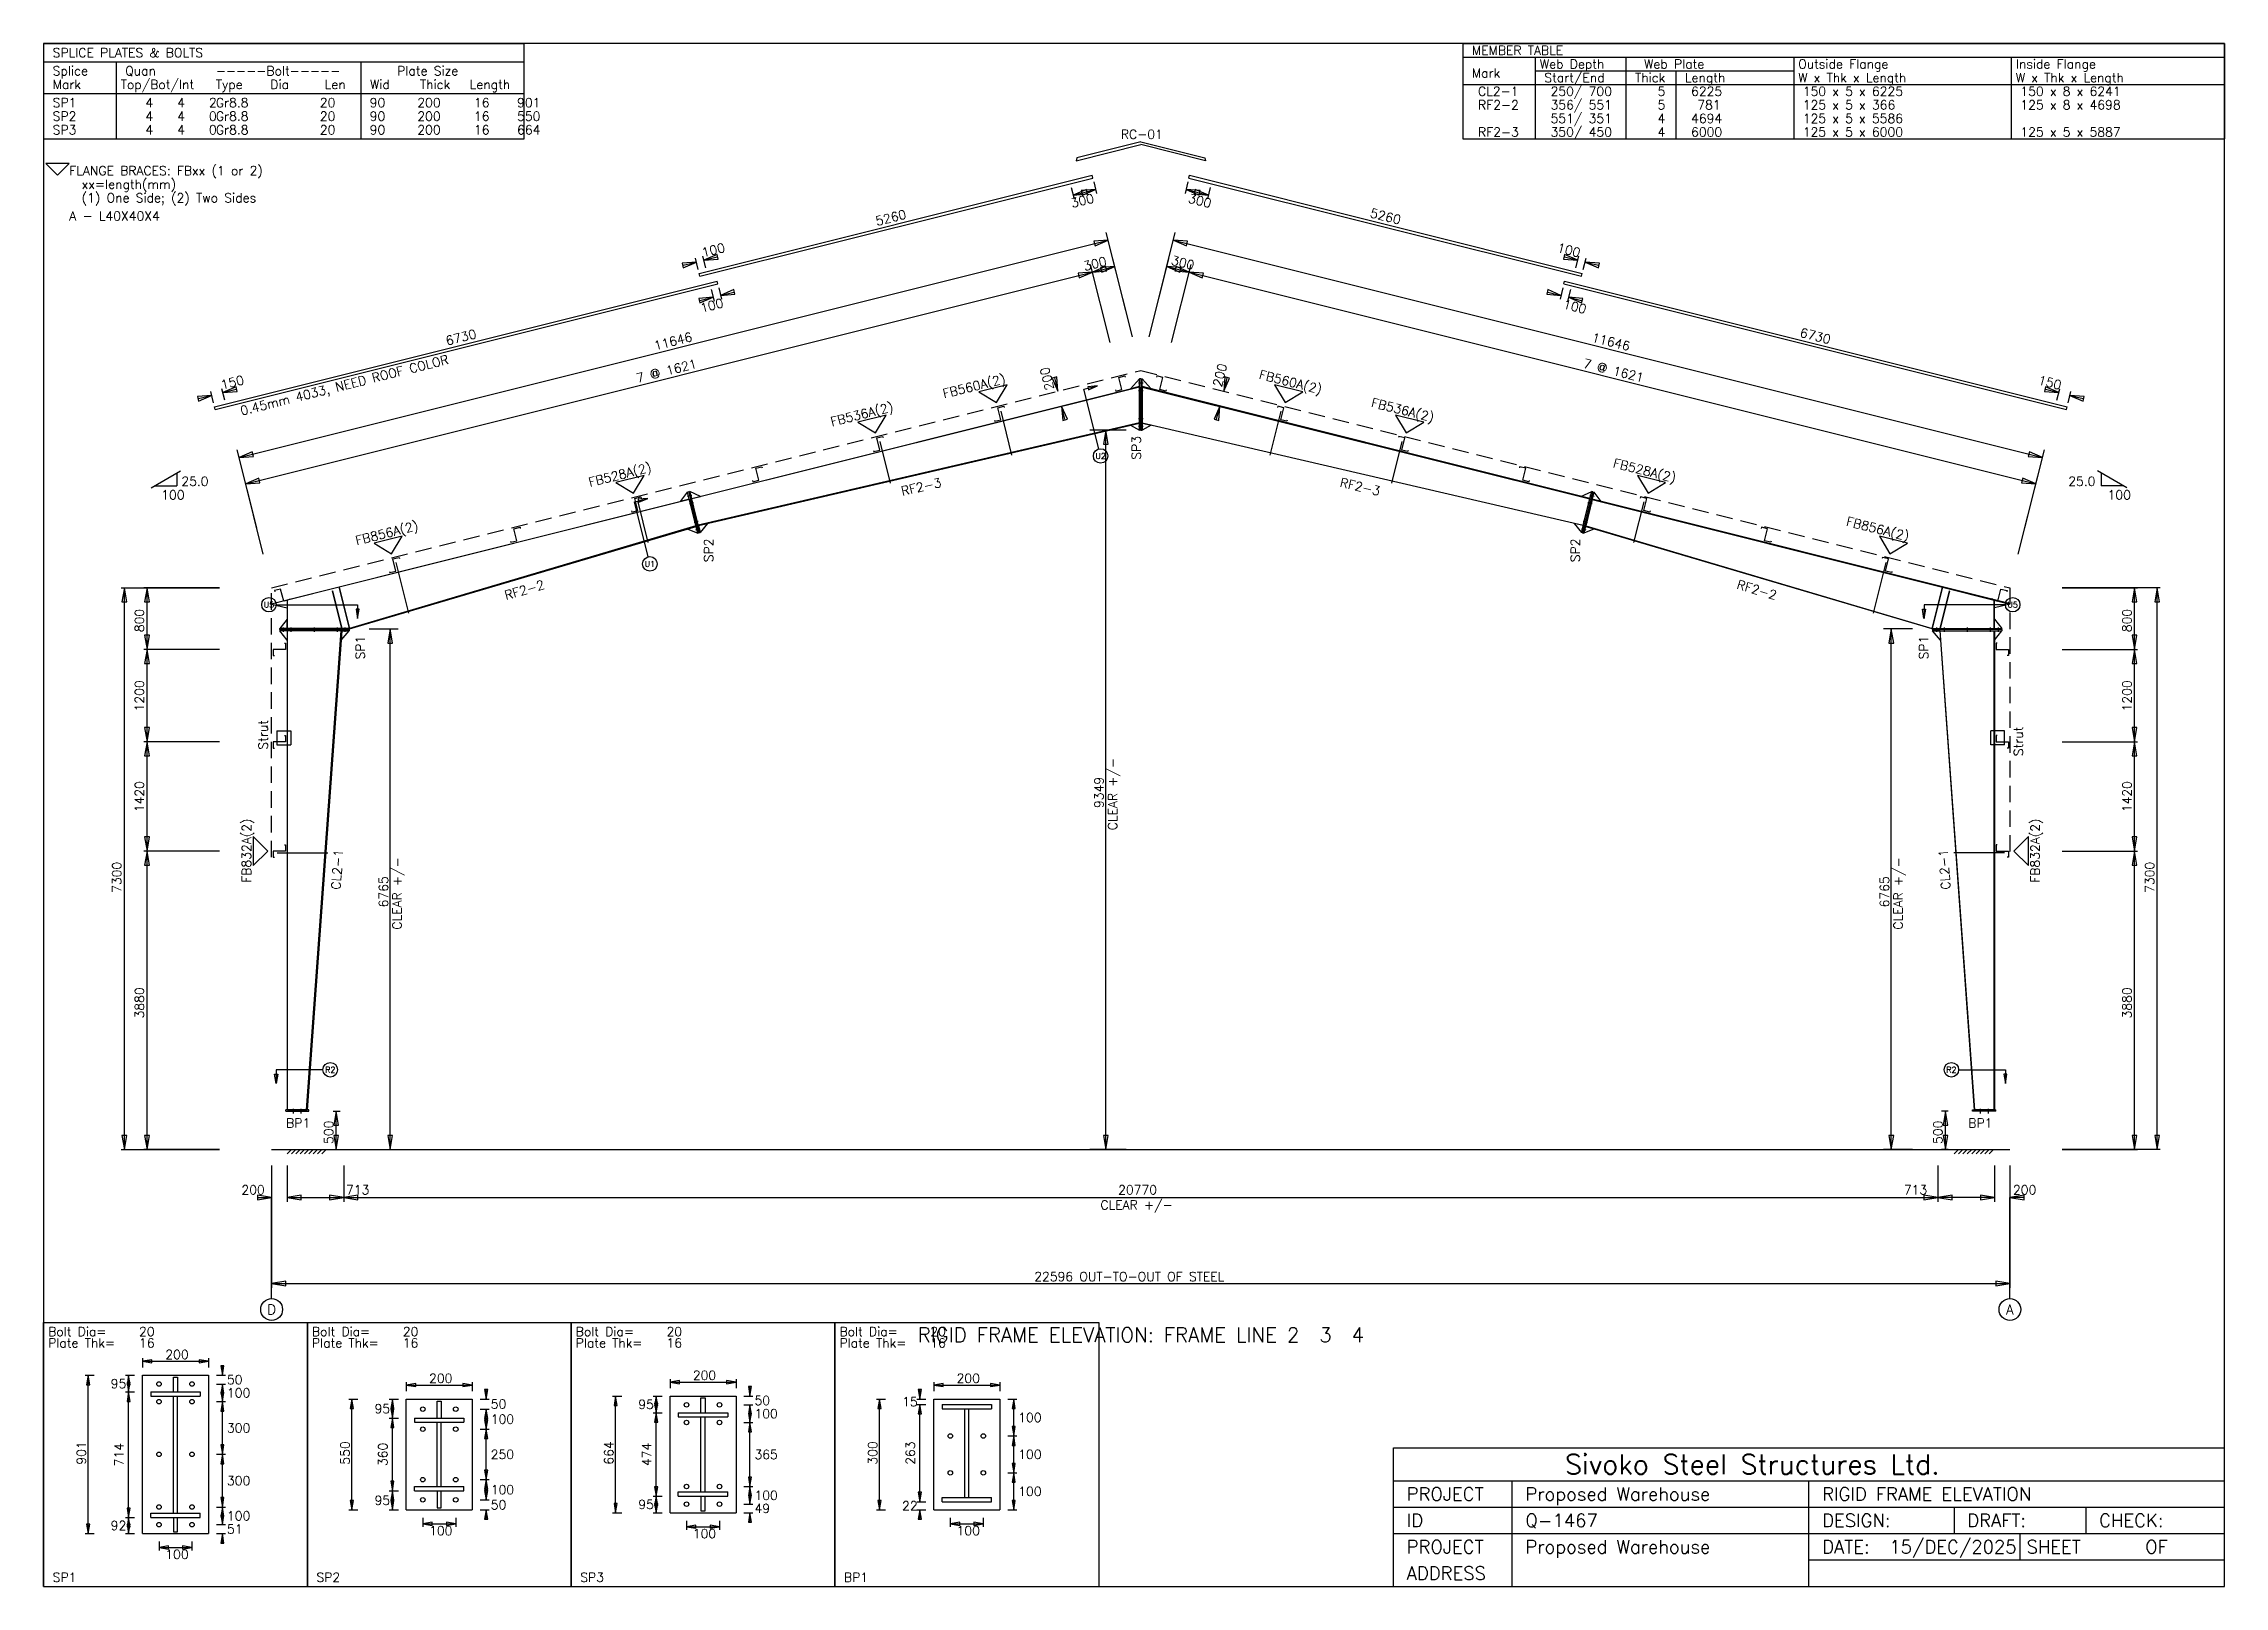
# Model space of a CAD drawing. Extents: x 0 to 28348, y 0 to 20046.
import ezdxf
from ezdxf.enums import TextEntityAlignment as Align

# ---------------------------------------------------------------- set-up
doc = ezdxf.new("R2010")
doc.units = 0
doc.linetypes.add('CONTIN', pattern=[0])
doc.linetypes.add('DASHED', pattern=[321.39, 214.29, -107.1])
doc.layers.get('0').update_dxf_attribs({"linetype": 'CONTIN'})
for name, color, linetype in [('1', 7, 'CONTIN'), ('10', 7, 'CONTIN'), ('11', 6, 'CONTIN'), ('12', 7, 'CONTIN'), ('13', 5, 'CONTIN'), ('14', 1, 'CONTIN'), ('15', 1, 'CONTIN'), ('2', 6, 'CONTIN'), ('22', 7, 'CONTIN'), ('26', 7, 'CONTIN'), ('3', 5, 'CONTIN'), ('5', 5, 'DASHED'), ('7', 7, 'CONTIN')]:
    doc.layers.add(name, color=color, linetype=linetype)
doc.styles.add('SIMPLEX', font='SIMPLEX')

msp = doc.modelspace()

# ---------------------------------------------------------------- texts
at = {"layer": '14', "style": 'SIMPLEX'}
for s, height, p in [('Sivoko Steel Structures Ltd.', 257.153534, (19775.8477, 1457.20325)), ('PROJECT', 171.435684, (17718.6172, 1114.33191)), ('Proposed Warehouse', 171.435684, (19261.541, 1114.33191)), ('RIGID FRAME ELEVATION', 171.435684, (23118.8418, 1114.33191)), ('ID', 171.435684, (17718.6172, 771.460571)), ('Q-1467', 171.435684, (19261.541, 771.460571)), ('DESIGN:', 171.435684, (23118.8418, 771.460571)), ('DRAFT:', 171.435684, (25004.6348, 771.460571)), ('CHECK:', 171.435684, (26718.9922, 771.460571)), ('PROJECT', 171.435684, (17718.6172, 428.589203)), ('Proposed Warehouse', 171.435684, (19261.541, 428.589203)), ('DATE:', 171.435684, (23118.8418, 428.589203)), ('15/DEC/2025', 171.435684, (23993.1641, 428.589203)), ('SHEET', 171.435684, (25776.0938, 428.589203)), ('OF', 171.435684, (27319.0137, 428.589203)), ('ADDRESS', 171.435684, (17718.6172, 85.717842))]:
    msp.add_text(s, height=height, dxfattribs=at).set_placement(p)

# ---------------------------------------------------------------- blocks, each defined once
blk = doc.blocks.new('ARROWF')
for p, q in [((0, 0), (-183.86476, 30.644125)), ((-183.86476, 30.644125), (-183.86476, -30.644123)), ((-183.86476, -30.644123), (0, 0))]:
    blk.add_line(p, q)
blk = doc.blocks.new('EPBLK1')
for p, q in [((0, 0), (0, 1714.35681)), ((0, 1714.35681), (1714.35681, 1714.35681)), ((1714.35681, 1714.35681), (1714.35681, 0)), ((642.883789, 342.871368), (642.883789, 1371.48547)), ((642.883789, 1371.48547), (1071.4729, 1371.48547)), ((843.785034, 1263.04919), (843.785034, 1359.88843)), ((843.785034, 1359.88843), (870.571777, 1359.88843)), ((870.571777, 1359.88843), (870.571777, 1263.04919)), ((1071.4729, 1371.48547), (1071.4729, 342.871368)), ((696.457459, 1263.04919), (1017.89929, 1263.04919)), ((696.457459, 1263.04919), (696.457459, 1236.26245)), ((696.457459, 1236.26245), (1017.89929, 1236.26245)), ((843.785034, 474.647125), (843.785034, 1236.26245)), ((870.571777, 474.647125), (870.571777, 1236.26245)), ((1017.89929, 1263.04919), (1017.89929, 1236.26245)), ((696.457459, 474.647125), (1017.89929, 474.647125)), ((696.457459, 447.860291), (696.457459, 474.647125)), ((696.457459, 447.860291), (1017.89929, 447.860291)), ((843.785034, 447.860352), (843.785034, 354.468323)), ((870.571777, 354.468323), (870.571777, 447.860352)), ((1017.89929, 447.860291), (1017.89929, 474.647125)), ((642.883789, 342.871368), (1071.4729, 342.871368)), ((843.785034, 354.468323), (870.571777, 354.468323)), ((0, 0), (1714.35681, 0))]:
    blk.add_line(p, q)
for centre in [(750.031067, 1314.4137), (964.325745, 1314.4137), (750.031067, 1200.27051), (964.325745, 1200.27051), (750.031067, 857.840454), (964.325745, 857.840454), (750.031067, 515.410461), (964.325745, 515.410461), (750.031067, 401.267059), (964.325745, 401.267059)]:
    blk.add_circle(centre, 14.732754)
at = {"layer": '2'}
for p, q in [((642.883789, 1481.84717), (642.883789, 1422.91614)), ((642.883789, 1462.20349), (1071.4729, 1462.20349)), ((1071.4729, 1481.84717), (1071.4729, 1422.91614)), ((1162.19092, 1371.48547), (1162.19092, 1430.35754)), ((269.654083, 1371.48547), (328.585083, 1371.48547)), ((289.29773, 342.871368), (289.29773, 1371.48547)), ((532.522156, 1371.48547), (591.453125, 1371.48547)), ((552.165833, 1263.04919), (552.165833, 1371.48547)), ((1122.90369, 1371.48547), (1181.83459, 1371.48547)), ((1122.90369, 1314.4137), (1181.83459, 1314.4137)), ((1122.90369, 1314.4137), (1181.83459, 1314.4137)), ((1162.19092, 1200.27051), (1162.19092, 1314.4137)), ((1162.19092, 1255.54163), (1162.19092, 1314.4137)), ((532.522156, 1263.04919), (591.453125, 1263.04919)), ((532.522156, 1263.04919), (591.453125, 1263.04919)), ((552.165833, 447.860413), (552.165833, 1263.04919)), ((1122.90369, 1200.27051), (1181.83459, 1200.27051)), ((1122.90369, 1200.27051), (1181.83459, 1200.27051)), ((1162.19092, 857.840454), (1162.19092, 1200.27051)), ((1122.90369, 857.840454), (1181.83459, 857.840454)), ((1122.90369, 857.840454), (1181.83459, 857.840454)), ((1162.19092, 515.410461), (1162.19092, 857.840454)), ((532.522156, 447.860413), (591.453125, 447.860413)), ((532.522156, 447.860413), (591.453125, 447.860413)), ((552.165833, 342.871368), (552.165833, 447.860413)), ((1122.90369, 515.410461), (1181.83459, 515.410461)), ((1122.90369, 515.410461), (1181.83459, 515.410461)), ((1162.19092, 401.267059), (1162.19092, 515.410461)), ((1162.19092, 401.267059), (1162.19092, 460.13916)), ((269.654083, 342.871368), (328.585083, 342.871368)), ((532.522156, 342.871368), (591.453125, 342.871368)), ((750.031067, 291.440674), (750.031067, 232.509644)), ((964.325623, 291.440674), (964.325623, 232.509644)), ((1122.90369, 401.267059), (1181.83459, 401.267059)), ((1122.90369, 401.267059), (1181.83459, 401.267059)), ((1122.90369, 342.871368), (1181.83459, 342.871368)), ((1162.19092, 283.999268), (1162.19092, 342.871368)), ((750.031067, 252.153305), (964.325623, 252.153305))]:
    blk.add_line(p, q, dxfattribs=at)
at = {"layer": '2', "xscale": 0.333, "yscale": 0.333, "zscale": 0.333}
for p, rotation in [((642.883789, 1462.20349), 180), ((1162.19092, 1371.48547), 270), ((289.29773, 1371.48547), 90), ((552.165833, 1371.48547), 89.9999847), ((552.165833, 1263.04919), 270), ((1162.19092, 1314.4137), 89.9999847), ((1162.19092, 1314.4137), 450), ((552.165833, 1263.04919), 89.9999847), ((1162.19092, 1200.27051), 89.9999847), ((1162.19092, 1200.27051), 270), ((1162.19092, 857.840454), 89.9999847), ((1162.19092, 857.840454), 270), ((1162.19092, 515.410461), 270), ((552.165833, 447.860413), 89.9999847), ((552.165833, 447.860413), 270), ((1162.19092, 515.410461), 89.9999847), ((1162.19092, 401.267059), 270), ((1162.19092, 401.267059), 270), ((289.29773, 342.871368), 270), ((552.165833, 342.871368), 270), ((1162.19092, 342.871368), 450), ((750.031067, 252.153305), 180)]:
    blk.add_blockref('ARROWF', p, dxfattribs=dict(at, rotation=rotation))
for p in [(1071.4729, 1462.20349), (964.325623, 252.153305)]:
    blk.add_blockref('ARROWF', p, dxfattribs=at)
at = {"layer": '11', "style": 'SIMPLEX'}
for s, p in [('Bolt Dia=', (29.465508, 1625.96021)), ('Plate Thk=', (29.465508, 1552.29651)), ('20', (620.045593, 1625.96021)), ('16', (620.045593, 1552.29651)), ('200', (790.880981, 1476.93616)), ('50', (1191.65649, 1313.48401)), ('100', (1191.65649, 1227.87659)), ('300', (1191.65649, 999.589966)), ('300', (1191.65649, 657.159912)), ('100', (1191.65649, 428.87323)), ('51', (1191.65649, 342.603699)), ('100', (790.880981, 178.489532)), ('SP1', (58.931015, 29.465508))]:
    blk.add_text(s, height=58.931015, dxfattribs=at).set_placement(p)
for s, p in [('95', (537.433044, 1317.26733)), ('92', (537.433044, 395.365875))]:
    blk.add_text(s, height=58.931015, dxfattribs=at).set_placement(p, align=Align.MIDDLE_RIGHT)
blk.add_text('901', height=58.931015, rotation=90, dxfattribs=at).set_placement((274.565002, 790.880981))
blk.add_text('714', height=58.931015, rotation=90, dxfattribs=at).set_placement((537.433044, 855.454834), align=Align.BOTTOM_CENTER)
blk = doc.blocks.new('EPBLK2')
for p, q in [((0, 0), (0, 1714.35681)), ((0, 1714.35681), (1714.35681, 1714.35681)), ((1714.35681, 1714.35681), (1714.35681, 0)), ((642.883789, 497.163483), (642.883789, 1217.19336)), ((642.883789, 1217.19336), (1071.4729, 1217.19336)), ((843.785034, 1092.82459), (843.785034, 1203.89233)), ((843.785034, 1203.89233), (870.571777, 1203.89233)), ((870.571777, 1203.89233), (870.571777, 1092.82459)), ((1071.4729, 1217.19336), (1071.4729, 497.163483)), ((696.457459, 1092.82459), (1017.89929, 1092.82459)), ((696.457459, 1092.82459), (696.457459, 1066.03772)), ((696.457459, 1066.03772), (1017.89929, 1066.03772)), ((843.785034, 648.319153), (843.785034, 1066.03772)), ((870.571777, 648.319153), (870.571777, 1066.03772)), ((1017.89929, 1092.82459), (1017.89929, 1066.03772)), ((696.457459, 648.319153), (1017.89929, 648.319153)), ((696.457459, 621.532288), (696.457459, 648.319153)), ((696.457459, 621.532288), (1017.89929, 621.532288)), ((843.785034, 621.532349), (843.785034, 510.464417)), ((870.571777, 510.464417), (870.571777, 621.532349)), ((1017.89929, 621.532288), (1017.89929, 648.319153)), ((642.883789, 497.163483), (1071.4729, 497.163483)), ((843.785034, 510.464417), (870.571777, 510.464417)), ((0, 0), (1714.35681, 0))]:
    blk.add_line(p, q)
for centre in [(750.031067, 1151.73608), (964.325745, 1151.73608), (750.031067, 1020.82159), (964.325745, 1020.82159), (750.031067, 693.535278), (750.031067, 562.620728), (964.325745, 693.535278), (964.325745, 562.620728)]:
    blk.add_circle(centre, 14.732754)
at = {"layer": '2'}
for p, q in [((642.883789, 1327.55505), (642.883789, 1268.62402)), ((642.883789, 1307.91138), (1071.4729, 1307.91138)), ((1071.4729, 1327.55505), (1071.4729, 1268.62402)), ((1162.19092, 1217.19336), (1162.19092, 1276.06543)), ((269.654083, 1217.19336), (328.585083, 1217.19336)), ((289.29773, 497.163483), (289.29773, 1217.19336)), ((532.522156, 1217.19336), (591.453125, 1217.19336)), ((552.165833, 1092.82459), (552.165833, 1217.19336)), ((1122.90369, 1217.19336), (1181.83459, 1217.19336)), ((1122.90369, 1151.73608), (1181.83459, 1151.73608)), ((1122.90369, 1151.73608), (1181.83459, 1151.73608)), ((1162.19092, 1020.82159), (1162.19092, 1151.73608)), ((1162.19092, 1092.86401), (1162.19092, 1151.73608)), ((532.522156, 1092.82459), (591.453125, 1092.82459)), ((532.522156, 1092.82459), (591.453125, 1092.82459)), ((552.165833, 621.532227), (552.165833, 1092.82459)), ((1122.90369, 1020.82159), (1181.83459, 1020.82159)), ((1122.90369, 1020.82159), (1181.83459, 1020.82159)), ((1162.19092, 693.535278), (1162.19092, 1020.82159)), ((532.522156, 621.532227), (591.453125, 621.532227)), ((532.522156, 621.532227), (591.453125, 621.532227)), ((552.165833, 497.163483), (552.165833, 621.532227)), ((1122.90369, 693.535278), (1181.83459, 693.535278)), ((1122.90369, 693.535278), (1181.83459, 693.535278)), ((1162.19092, 562.620728), (1162.19092, 693.535278)), ((1162.19092, 562.620728), (1162.19092, 621.492798)), ((269.654083, 497.163483), (328.585083, 497.163483)), ((532.522156, 497.163483), (591.453125, 497.163483)), ((750.031067, 445.732758), (750.031067, 386.801758)), ((964.325623, 445.732758), (964.325623, 386.801758)), ((1122.90369, 562.620728), (1181.83459, 562.620728)), ((1122.90369, 562.620728), (1181.83459, 562.620728)), ((1122.90369, 497.163483), (1181.83459, 497.163483)), ((1162.19092, 438.291412), (1162.19092, 497.163483)), ((750.031067, 406.445435), (964.325623, 406.445435))]:
    blk.add_line(p, q, dxfattribs=at)
at = {"layer": '2', "xscale": 0.333, "yscale": 0.333, "zscale": 0.333}
for p, rotation in [((642.883789, 1307.91138), 180), ((1162.19092, 1217.19336), 270), ((289.29773, 1217.19336), 90), ((552.165833, 1217.19336), 89.9999847), ((552.165833, 1092.82459), 270), ((1162.19092, 1151.73608), 89.9999847), ((1162.19092, 1151.73608), 450), ((552.165833, 1092.82459), 89.9999847), ((1162.19092, 1020.82159), 89.9999847), ((1162.19092, 1020.82159), 270), ((1162.19092, 693.535278), 270), ((552.165833, 621.532227), 89.9999847), ((552.165833, 621.532227), 270), ((1162.19092, 693.535278), 89.9999847), ((1162.19092, 562.620728), 270), ((1162.19092, 562.620728), 270), ((289.29773, 497.163483), 270), ((552.165833, 497.163483), 270), ((1162.19092, 497.163483), 450), ((750.031067, 406.445435), 180)]:
    blk.add_blockref('ARROWF', p, dxfattribs=dict(at, rotation=rotation))
for p in [(1071.4729, 1307.91138), (964.325623, 406.445435)]:
    blk.add_blockref('ARROWF', p, dxfattribs=at)
at = {"layer": '11', "style": 'SIMPLEX'}
for s, p in [('Bolt Dia=', (29.465508, 1625.96021)), ('Plate Thk=', (29.465508, 1552.29651)), ('20', (620.045593, 1625.96021)), ('16', (620.045593, 1552.29651)), ('200', (790.880981, 1322.64404)), ('50', (1191.65649, 1154.99915)), ('100', (1191.65649, 1056.81323)), ('250', (1191.65649, 827.712952)), ('100', (1191.65649, 598.612549)), ('50', (1191.65649, 500.426605)), ('100', (790.880981, 332.781677)), ('SP2', (58.931015, 29.465508))]:
    blk.add_text(s, height=58.931015, dxfattribs=at).set_placement(p)
for p in [(537.433044, 1155.00891), (537.433044, 559.3479)]:
    blk.add_text('95', height=58.931015, dxfattribs=at).set_placement(p, align=Align.MIDDLE_RIGHT)
blk.add_text('550', height=58.931015, rotation=90, dxfattribs=at).set_placement((274.565002, 790.880981))
blk.add_text('360', height=58.931015, rotation=90, dxfattribs=at).set_placement((537.433044, 857.178406), align=Align.BOTTOM_CENTER)
blk = doc.blocks.new('EPBLK3')
for p, q in [((0, 0), (0, 1714.35681)), ((0, 1714.35681), (1714.35681, 1714.35681)), ((1714.35681, 1714.35681), (1714.35681, 0)), ((642.883789, 478.136902), (642.883789, 1236.21985)), ((642.883789, 1236.21985), (1071.4729, 1236.21985)), ((843.785034, 1127.95496), (843.785034, 1224.62292)), ((843.785034, 1224.62292), (870.571777, 1224.62292)), ((870.571777, 1224.62292), (870.571777, 1127.95496)), ((1071.4729, 1236.21985), (1071.4729, 478.136902)), ((696.457459, 1127.95496), (1017.89929, 1127.95496)), ((696.457459, 1127.95496), (696.457459, 1101.16809)), ((696.457459, 1101.16809), (1017.89929, 1101.16809)), ((843.785034, 613.211548), (843.785034, 1101.16809)), ((870.571777, 613.211548), (870.571777, 1101.16809)), ((1017.89929, 1127.95496), (1017.89929, 1101.16809)), ((696.457459, 613.211548), (1017.89929, 613.211548)), ((696.457459, 586.424683), (696.457459, 613.211548)), ((696.457459, 586.424683), (1017.89929, 586.424683)), ((843.785034, 586.424744), (843.785034, 489.733856)), ((870.571777, 489.733856), (870.571777, 586.424744)), ((1017.89929, 586.424683), (1017.89929, 613.211548)), ((642.883789, 478.136902), (1071.4729, 478.136902)), ((843.785034, 489.733856), (870.571777, 489.733856)), ((0, 0), (1714.35681, 0))]:
    blk.add_line(p, q)
for centre in [(750.031067, 1179.14819), (964.325745, 1179.14819), (750.031067, 1065.00488), (964.325745, 1065.00488), (750.031067, 648.381653), (964.325745, 648.381653), (750.031067, 534.238342), (964.325745, 534.238342)]:
    blk.add_circle(centre, 14.732754)
at = {"layer": '2'}
for p, q in [((642.883789, 1346.58154), (642.883789, 1287.65051)), ((642.883789, 1326.93787), (1071.4729, 1326.93787)), ((1071.4729, 1346.58154), (1071.4729, 1287.65051)), ((1162.19092, 1236.21985), (1162.19092, 1295.09192)), ((269.654083, 1236.21985), (328.585083, 1236.21985)), ((289.29773, 478.136902), (289.29773, 1236.21985)), ((532.522156, 1236.21985), (591.453125, 1236.21985)), ((552.165833, 1127.95496), (552.165833, 1236.21985)), ((1122.90369, 1236.21985), (1181.83459, 1236.21985)), ((1122.90369, 1179.14819), (1181.83459, 1179.14819)), ((1122.90369, 1179.14819), (1181.83459, 1179.14819)), ((1162.19092, 1065.00488), (1162.19092, 1179.14819)), ((1162.19092, 1120.27612), (1162.19092, 1179.14819)), ((532.522156, 1127.95496), (591.453125, 1127.95496)), ((532.522156, 1127.95496), (591.453125, 1127.95496)), ((552.165833, 586.424683), (552.165833, 1127.95496)), ((1122.90369, 1065.00488), (1181.83459, 1065.00488)), ((1122.90369, 1065.00488), (1181.83459, 1065.00488)), ((1162.19092, 648.381653), (1162.19092, 1065.00488)), ((532.522156, 586.424683), (591.453125, 586.424683)), ((532.522156, 586.424683), (591.453125, 586.424683)), ((552.165833, 478.136902), (552.165833, 586.424683)), ((1122.90369, 648.381653), (1181.83459, 648.381653)), ((1122.90369, 648.381653), (1181.83459, 648.381653)), ((1162.19092, 534.238342), (1162.19092, 648.381653)), ((1162.19092, 534.238342), (1162.19092, 593.110474)), ((269.654083, 478.136902), (328.585083, 478.136902)), ((532.522156, 478.136902), (591.453125, 478.136902)), ((750.031067, 426.706207), (750.031067, 367.775208)), ((964.325623, 426.706207), (964.325623, 367.775208)), ((1122.90369, 534.238342), (1181.83459, 534.238342)), ((1122.90369, 534.238342), (1181.83459, 534.238342)), ((1122.90369, 478.136902), (1181.83459, 478.136902)), ((1162.19092, 419.264801), (1162.19092, 478.136902)), ((750.031067, 387.418884), (964.325623, 387.418884))]:
    blk.add_line(p, q, dxfattribs=at)
at = {"layer": '2', "xscale": 0.333, "yscale": 0.333, "zscale": 0.333}
for p, rotation in [((642.883789, 1326.93787), 180), ((1162.19092, 1236.21985), 270), ((289.29773, 1236.21985), 90), ((552.165833, 1236.21985), 89.9999847), ((552.165833, 1127.95496), 270), ((1162.19092, 1179.14819), 89.9999847), ((1162.19092, 1179.14819), 450), ((552.165833, 1127.95496), 89.9999847), ((1162.19092, 1065.00488), 89.9999847), ((1162.19092, 1065.00488), 270), ((1162.19092, 648.381653), 270), ((552.165833, 586.424683), 89.9999847), ((552.165833, 586.424683), 270), ((1162.19092, 648.381653), 89.9999847), ((1162.19092, 534.238342), 270), ((1162.19092, 534.238342), 270), ((289.29773, 478.136902), 270), ((552.165833, 478.136902), 270), ((1162.19092, 478.136902), 450), ((750.031067, 387.418884), 180)]:
    blk.add_blockref('ARROWF', p, dxfattribs=dict(at, rotation=rotation))
for p in [(1071.4729, 1326.93787), (964.325623, 387.418884)]:
    blk.add_blockref('ARROWF', p, dxfattribs=at)
at = {"layer": '11', "style": 'SIMPLEX'}
for s, p in [('Bolt Dia=', (29.465508, 1625.96021)), ('Plate Thk=', (29.465508, 1552.29651)), ('20', (620.045593, 1625.96021)), ('16', (620.045593, 1552.29651)), ('200', (790.880981, 1341.67065)), ('50', (1191.65649, 1178.21851)), ('100', (1191.65649, 1092.61096)), ('365', (1191.65649, 827.227722)), ('100', (1191.65649, 561.844543)), ('49', (1191.65649, 476.722107)), ('100', (790.880981, 313.755127)), ('SP3', (58.931015, 29.465508))]:
    blk.add_text(s, height=58.931015, dxfattribs=at).set_placement(p)
for p in [(537.433044, 1182.0874), (537.433044, 532.280762)]:
    blk.add_text('95', height=58.931015, dxfattribs=at).set_placement(p, align=Align.MIDDLE_RIGHT)
blk.add_text('664', height=58.931015, rotation=90, dxfattribs=at).set_placement((274.565002, 790.880981))
blk.add_text('474', height=58.931015, rotation=90, dxfattribs=at).set_placement((537.433044, 857.189819), align=Align.BOTTOM_CENTER)
blk = doc.blocks.new('EPBLK4')
for p, q in [((0, 0), (0, 1714.35681)), ((0, 1714.35681), (1714.35681, 1714.35681)), ((1714.35681, 1714.35681), (1714.35681, 0)), ((642.883789, 497.163452), (642.883789, 1217.19336)), ((642.883789, 1217.19336), (1071.4729, 1217.19336)), ((696.457459, 1181.19189), (1017.89929, 1181.19189)), ((696.457459, 1181.19189), (696.457459, 1154.40503)), ((696.457459, 1154.40503), (1017.89929, 1154.40503)), ((843.785034, 576.704468), (843.785034, 1154.40503)), ((870.571777, 576.704468), (870.571777, 1154.40503)), ((1017.89929, 1181.19189), (1017.89929, 1154.40503)), ((1071.4729, 1217.19336), (1071.4729, 497.163452)), ((696.457459, 576.704468), (1017.89929, 576.704468)), ((696.457459, 549.917603), (696.457459, 576.704468)), ((1017.89929, 549.917603), (1017.89929, 576.704468)), ((642.883789, 497.163452), (1071.4729, 497.163452)), ((696.457459, 549.917603), (1017.89929, 549.917603)), ((0, 0), (1714.35681, 0))]:
    blk.add_line(p, q)
for centre in [(750.031067, 977.18335), (964.325745, 977.18335), (750.031067, 737.173401), (964.325745, 737.173401)]:
    blk.add_circle(centre, 14.732754)
at = {"layer": '2'}
for p, q in [((552.165833, 1217.19336), (552.165833, 1276.06543)), ((642.883789, 1327.55505), (642.883789, 1268.62402)), ((642.883789, 1307.91138), (1071.4729, 1307.91138)), ((1071.4729, 1327.55505), (1071.4729, 1268.62402)), ((269.654083, 1217.19336), (328.585083, 1217.19336)), ((289.29773, 497.163452), (289.29773, 1217.19336)), ((532.522156, 1217.19336), (591.453125, 1217.19336)), ((532.522156, 1181.19189), (591.453125, 1181.19189)), ((532.522156, 1181.19189), (591.453125, 1181.19189)), ((552.165833, 549.917603), (552.165833, 1181.19189)), ((552.165833, 1122.3197), (552.165833, 1181.19189)), ((1122.90369, 1217.19336), (1181.83459, 1217.19336)), ((1162.19092, 977.18335), (1162.19092, 1217.19336)), ((1122.90369, 977.18335), (1181.83459, 977.18335)), ((1122.90369, 977.18335), (1181.83459, 977.18335)), ((1162.19092, 737.173401), (1162.19092, 977.18335)), ((1122.90369, 737.173401), (1181.83459, 737.173401)), ((1122.90369, 737.173401), (1181.83459, 737.173401)), ((1162.19092, 497.163452), (1162.19092, 737.173401)), ((552.165833, 549.917603), (552.165833, 608.789734)), ((269.654083, 497.163452), (328.585083, 497.163452)), ((532.522156, 549.917603), (591.453125, 549.917603)), ((532.522156, 549.917603), (591.453125, 549.917603)), ((532.522156, 497.163452), (591.453125, 497.163452)), ((552.165833, 438.291351), (552.165833, 497.163452)), ((750.031067, 445.732758), (750.031067, 386.801758)), ((964.325623, 445.732758), (964.325623, 386.801758)), ((1122.90369, 497.163452), (1181.83459, 497.163452)), ((750.031067, 406.445435), (964.325623, 406.445435))]:
    blk.add_line(p, q, dxfattribs=at)
at = {"layer": '2', "xscale": 0.333, "yscale": 0.333, "zscale": 0.333}
for p, rotation in [((552.165833, 1217.19336), 270), ((642.883789, 1307.91138), 180), ((289.29773, 1217.19336), 90), ((552.165833, 1181.19189), 89.9999847), ((552.165833, 1181.19189), 450), ((1162.19092, 1217.19336), 89.9999847), ((1162.19092, 977.18335), 270), ((1162.19092, 977.18335), 89.9999847), ((1162.19092, 737.173401), 89.9999847), ((1162.19092, 737.173401), 270), ((552.165833, 549.917603), 270), ((552.165833, 549.917603), 270), ((289.29773, 497.163452), 270), ((552.165833, 497.163452), 450), ((1162.19092, 497.163452), 270), ((750.031067, 406.445435), 180)]:
    blk.add_blockref('ARROWF', p, dxfattribs=dict(at, rotation=rotation))
for p in [(1071.4729, 1307.91138), (964.325623, 406.445435)]:
    blk.add_blockref('ARROWF', p, dxfattribs=at)
at = {"layer": '11', "style": 'SIMPLEX'}
for s, p in [('Bolt Dia=', (29.465508, 1625.96021)), ('Plate Thk=', (29.465508, 1552.29651)), ('20', (620.045593, 1625.96021)), ('16', (620.045593, 1552.29651)), ('200', (790.880981, 1322.64404)), ('100', (1191.65649, 1067.72278)), ('100', (1191.65649, 827.71283)), ('100', (1191.65649, 587.702942)), ('100', (790.880981, 332.781677)), ('BP1', (58.931015, 29.465508))]:
    blk.add_text(s, height=58.931015, dxfattribs=at).set_placement(p)
for s, p in [('15', (537.433044, 1199.19263)), ('22', (537.433044, 523.540527))]:
    blk.add_text(s, height=58.931015, dxfattribs=at).set_placement(p, align=Align.MIDDLE_RIGHT)
blk.add_text('300', height=58.931015, rotation=90, dxfattribs=at).set_placement((274.565002, 790.880981))
blk.add_text('263', height=58.931015, rotation=90, dxfattribs=at).set_placement((537.433044, 865.554688), align=Align.BOTTOM_CENTER)
blk = doc.blocks.new('ZCOL')
for p, q in [((10.2, 0), (0, 0)), ((0, 0), (0, -25.4)), ((10.2, -2.5), (10.2, 0)), ((-10.2, -25.4), (-10.2, -22.9)), ((0, -25.4), (-10.2, -25.4))]:
    blk.add_line(p, q)
blk = doc.blocks.new('MARKER')
for p, q in [((188.579239, 188.579239), (-188.57924, 188.579239)), ((-188.57924, 188.579239), (0, 0)), ((0, 0), (188.579239, 188.579239))]:
    blk.add_line(p, q)
blk = doc.blocks.new('CUTFRM')
for p, q in [((0, 0), (0, -25.4)), ((0, -25.4), (-179.15028, -25.4))]:
    blk.add_line(p, q)
blk = doc.blocks.new('ARROWPF')
for p, q in [((0, 0), (-123, 20)), ((-123, 20), (-123, -20)), ((-123, -20), (0, 0))]:
    blk.add_line(p, q)
blk = doc.blocks.new('FRAME2')
at = {"layer": '1'}
for p, q in [((10457.1748, 12849.4873), (11298, 13059.6943)), ((11298, 13094.3467), (10466.415, 12886.4492)), ((11298, 13094.3467), (12129.585, 12886.4492)), ((12138.8252, 12849.4873), (11298, 13059.6943)), ((10466.415, 12886.4492), (10457.1748, 12849.4873)), ((12129.585, 12886.4492), (12138.8252, 12849.4873)), ((5558.60693, 11384.5898), (10663.8857, 12660.9111)), ((5567.84766, 11347.627), (10673.127, 12623.9482)), ((10673.127, 12623.9482), (10663.8857, 12660.9111)), ((11922.8623, 12623.9492), (11932.1035, 12660.9121)), ((11922.8623, 12623.9492), (17028.1406, 11347.6309)), ((11932.1035, 12660.9121), (17037.3809, 11384.5938)), ((5567.84766, 11347.627), (5558.60693, 11384.5898)), ((17028.1406, 11347.6309), (17037.3809, 11384.5938)), ((-742.66211, 9652.18262), (5789.59814, 11285.248)), ((-733.42145, 9615.21973), (5798.83838, 11248.2852)), ((5798.83838, 11248.2852), (5789.59814, 11285.248)), ((16797.1504, 11248.2881), (16806.3887, 11285.251)), ((16797.1504, 11248.2881), (23329.4219, 9615.21973)), ((16806.3887, 11285.251), (23338.6621, 9652.18262)), ((11162.001, 9884.34473), (11282, 10013.501)), ((11269.3008, 9963.19043), (11326.7002, 9963.19043)), ((11269.3008, 9963.19043), (11326.7002, 9963.19043)), ((11282, 10013.501), (11282, 10013.501)), ((11282, 9914.34473), (11282, 10013.501)), ((11282, 9349.04492), (11282, 10013.1904)), ((11298, 10013.1904), (11282, 10013.1904)), ((11298, 10013.1904), (11298, 9349.04492)), ((11298, 10013.1904), (11298, 9349.04492)), ((11298, 10013.1904), (11314, 10013.1904)), ((11434, 9884.34473), (11314, 10013.501)), ((11314, 10013.501), (11314, 10013.501)), ((11314, 9914.34473), (11314, 10013.501)), ((11314, 9349.04492), (11314, 10013.1904)), ((-733.42145, 9615.21973), (-742.66211, 9652.18262)), ((5459.96143, 8458.83496), (11280.7881, 9914.04004)), ((11282, 9909.19043), (5461.1748, 8453.9834)), ((11282, 9909.19043), (5461.1748, 8453.9834)), ((11282, 9914.34473), (11162.001, 9884.34473)), ((11269.3008, 9863.19043), (11326.7002, 9863.19043)), ((11269.3008, 9863.19043), (11326.7002, 9863.19043)), ((11282, 9909.19043), (11280.7881, 9914.04004)), ((11282, 9909.19043), (11282, 9445.33203)), ((11314, 9914.34473), (11434, 9884.34473)), ((11314, 9909.19043), (11315.2119, 9914.04004)), ((11314, 9909.19043), (11314, 9445.33203)), ((11314, 9909.19043), (17134.8145, 8453.9873)), ((11314, 9909.19043), (17134.8145, 8453.9873)), ((17136.0273, 8458.83789), (11315.2119, 9914.04004)), ((23329.4219, 9615.21973), (23338.6621, 9652.18262)), ((11282, 9445.33203), (5546.12744, 8114.17041)), ((11280.8701, 9445.06934), (5546.20996, 8114.18994)), ((5547.34033, 8109.31982), (11282, 9440.19922)), ((9476.81152, 9595.57422), (9619.30664, 9025.59277)), ((11282, 9440.19922), (11162.001, 9412.34961)), ((11162.001, 9412.34961), (11282, 9349.04492)), ((11269.3008, 9498.18945), (11326.7002, 9498.18945)), ((11269.3008, 9498.18945), (11326.7002, 9498.18945)), ((11269.3008, 9398.19043), (11326.7002, 9398.19043)), ((11269.3008, 9398.19043), (11326.7002, 9398.19043)), ((11280.8701, 9445.06934), (11282, 9440.19922)), ((11282, 9440.19922), (11282, 9349.04492)), ((11314, 9445.33203), (17049.8594, 8114.17432)), ((11315.1289, 9445.06934), (11314, 9440.19922)), ((17048.6484, 8109.32422), (11314, 9440.19922)), ((11314, 9440.19922), (11434, 9412.34961)), ((11314, 9440.19922), (11314, 9349.04492)), ((11434, 9412.34961), (11314, 9349.04492)), ((11315.1289, 9445.06934), (17049.7773, 8114.19385)), ((13119.1787, 9595.57813), (12976.6826, 9025.59668)), ((7904.4043, 9202.47266), (8040.24951, 8659.08984)), ((11298, 9349.04492), (11282, 9349.04492)), ((11282, 9349.04492), (11282, 9349.04492)), ((11298, 9349.04492), (11314, 9349.04492)), ((11314, 9349.04492), (11314, 9349.04492)), ((14691.5859, 9202.47559), (14555.7393, 8659.09277)), ((5312.5, 8421.96973), (5405.87598, 8543.2373)), ((5405.68213, 8491.64941), (5461.36914, 8505.57129)), ((5405.68213, 8491.64941), (5461.36914, 8505.57129)), ((5421.39893, 8547.11816), (5405.87598, 8543.2373)), ((5539.27051, 8009.65869), (5405.87598, 8543.2373)), ((5405.87598, 8543.2373), (5405.87598, 8543.2373)), ((5428.91699, 8451.07422), (5405.87598, 8543.2373)), ((5421.39893, 8547.11816), (5436.9209, 8550.99805)), ((5421.39893, 8547.11816), (5554.79297, 8013.54004)), ((5421.39893, 8547.11816), (5554.79297, 8013.54004)), ((5570.31592, 8017.41992), (5436.9209, 8550.99805)), ((5576.37891, 8487.93945), (5436.9209, 8550.99805)), ((5436.9209, 8550.99805), (5436.9209, 8550.99805)), ((5459.96143, 8458.83496), (5436.9209, 8550.99805)), ((17019.6113, 8487.94238), (17159.0684, 8551.00098)), ((17025.6719, 8017.42285), (17159.0684, 8551.00098)), ((17174.5898, 8547.12109), (17041.1934, 8013.54199)), ((17174.5898, 8547.12109), (17041.1934, 8013.54199)), ((17056.7148, 8009.66211), (17190.1113, 8543.24023)), ((17134.6211, 8505.57324), (17190.3066, 8491.65332)), ((17134.6211, 8505.57324), (17190.3066, 8491.65332)), ((17136.0273, 8458.83789), (17159.0684, 8551.00098)), ((17174.5898, 8547.12109), (17159.0684, 8551.00098)), ((17159.0684, 8551.00098), (17159.0684, 8551.00098)), ((17167.0703, 8451.07715), (17190.1113, 8543.24023)), ((17174.5898, 8547.12109), (17190.1113, 8543.24023)), ((17283.4883, 8421.97266), (17190.1113, 8543.24023)), ((17190.1113, 8543.24023), (17190.1113, 8543.24023)), ((10, 7096.34473), (5428.91699, 8451.07422)), ((5430.12988, 8446.22266), (11.213, 7091.49463)), ((5430.12988, 8446.22266), (876.477966, 7307.81104)), ((4759.49219, 8416.24512), (4891.58057, 7887.89307)), ((5428.91699, 8451.07422), (5312.5, 8421.96973)), ((5430.12988, 8446.22266), (5428.91699, 8451.07422)), ((5429.93604, 8394.63574), (5485.62305, 8408.55762)), ((5429.93604, 8394.63574), (5485.62305, 8408.55762)), ((5430.12988, 8446.22266), (5515.18359, 8106.00977)), ((5459.96143, 8458.83496), (5576.37891, 8487.93945)), ((5461.1748, 8453.9834), (5459.96143, 8458.83496)), ((5546.12744, 8114.17041), (5461.1748, 8453.9834)), ((17136.0273, 8458.83789), (17019.6113, 8487.94238)), ((17049.8594, 8114.17432), (17134.8145, 8453.9873)), ((17165.8574, 8446.22656), (17080.8027, 8106.0127)), ((17110.3652, 8408.56055), (17166.0527, 8394.63867)), ((17110.3652, 8408.56055), (17166.0527, 8394.63867)), ((17134.8145, 8453.9873), (17136.0273, 8458.83789)), ((17165.8574, 8446.22656), (17167.0703, 8451.07715)), ((17165.8574, 8446.22656), (21719.5195, 7307.81104)), ((17165.8574, 8446.22656), (22584.7871, 7091.49463)), ((22586, 7096.34473), (17167.0703, 8451.07715)), ((17167.0703, 8451.07715), (17283.4883, 8421.97266)), ((17836.4961, 8416.24805), (17704.4082, 7887.89551)), ((5515.18359, 8106.00977), (1010.16693, 6773.05176)), ((5514.85498, 8105.91309), (1010.16693, 6773.05176)), ((1012.43701, 6765.38135), (5517.125, 8098.24121)), ((5517.125, 8098.24121), (5401.95215, 8064.16406)), ((5401.95215, 8064.16406), (5539.27051, 8009.65869)), ((5490.56982, 8152.09961), (5546.25537, 8166.021)), ((5490.56982, 8152.09961), (5546.25537, 8166.021)), ((5514.82324, 8055.08594), (5570.50928, 8069.00586)), ((5514.82324, 8055.08594), (5570.50928, 8069.00586)), ((5514.85498, 8105.91309), (5517.125, 8098.24121)), ((5517.125, 8098.24121), (5539.27051, 8009.65869)), ((5554.79297, 8013.54004), (5539.27051, 8009.65869)), ((5539.27051, 8009.65869), (5539.27051, 8009.65869)), ((5546.12744, 8114.17041), (5546.12744, 8114.17041)), ((5546.20996, 8114.18994), (5547.34033, 8109.31982)), ((5547.34033, 8109.31982), (5664.25, 8136.45264)), ((5547.34033, 8109.31982), (5570.31592, 8017.41992)), ((5554.79297, 8013.54004), (5570.31592, 8017.41992)), ((5664.25, 8136.45264), (5570.31592, 8017.41992)), ((5570.31592, 8017.41992), (5570.31592, 8017.41992)), ((17048.6484, 8109.32422), (16931.7344, 8136.45654)), ((16931.7344, 8136.45654), (17025.6719, 8017.42285)), ((17025.4766, 8069.00977), (17081.1641, 8055.08887)), ((17025.4766, 8069.00977), (17081.1641, 8055.08887)), ((17048.6484, 8109.32422), (17025.6719, 8017.42285)), ((17041.1934, 8013.54199), (17025.6719, 8017.42285)), ((17025.6719, 8017.42285), (17025.6719, 8017.42285)), ((17041.1934, 8013.54199), (17056.7148, 8009.66211)), ((17049.7773, 8114.19385), (17048.6484, 8109.32422)), ((17049.7305, 8166.0249), (17105.418, 8152.10303)), ((17049.7305, 8166.0249), (17105.418, 8152.10303)), ((17049.8594, 8114.17432), (17049.8594, 8114.17432)), ((17078.8613, 8098.24512), (17056.7148, 8009.66357)), ((17194.0352, 8064.1665), (17056.7148, 8009.66357)), ((17056.7148, 8009.66357), (17056.7148, 8009.66357)), ((17078.8613, 8098.24512), (17194.0352, 8064.1665)), ((17081.1328, 8105.91602), (17078.8633, 8098.24365)), ((21583.5625, 6765.38135), (17078.8633, 8098.24365)), ((17080.8027, 8106.0127), (21585.8301, 6773.05176)), ((17081.1328, 8105.91602), (21585.8301, 6773.05176)), ((1614.67883, 7630.04248), (1779.36682, 6971.28809)), ((20981.3105, 7630.04395), (20816.6211, 6971.29199)), ((200, 7138.68994), (0, 7088.68945)), ((0, 7088.68945), (200, 7038.68945)), ((11.213, 7091.49463), (10, 7096.34473)), ((205.000015, 7138.68994), (200, 7138.68994)), ((200, 7138.68994), (200, 6773.05176)), ((876.477966, 7307.81104), (205.000015, 7139.94092)), ((205.000015, 6773.05176), (205.000015, 7139.94092)), ((205.000015, 6773.05176), (205.000015, 7138.68994)), ((791.809998, 7258.85205), (785.988953, 7257.39502)), ((791.809998, 7258.85205), (785.988953, 7257.39502)), ((791.809998, 7258.85205), (785.988953, 7257.39502)), ((785.988953, 7257.39502), (907.257019, 6772.3252)), ((785.988953, 7257.39502), (907.257019, 6772.3252)), ((785.988953, 7257.39502), (907.257019, 6772.3252)), ((791.809998, 7258.85205), (913.078003, 6773.7793)), ((791.809998, 7258.85205), (913.078003, 6773.7793)), ((791.809998, 7258.85205), (913.078003, 6773.7793)), ((1010.16693, 6773.05176), (876.477966, 7307.81104)), ((876.477966, 7307.81104), (1010.16693, 6773.05176)), ((21585.8301, 6773.05176), (21719.5195, 7307.81104)), ((21719.5195, 7307.81104), (21585.8301, 6773.05176)), ((21804.1914, 7258.85205), (21682.9219, 6773.7793)), ((21804.1914, 7258.85205), (21682.9219, 6773.7793)), ((21804.1914, 7258.85205), (21682.9219, 6773.7793)), ((21810.0117, 7257.39502), (21688.7422, 6772.3252)), ((21810.0117, 7257.39502), (21688.7422, 6772.3252)), ((21810.0117, 7257.39502), (21688.7422, 6772.3252)), ((21719.5195, 7307.81104), (22390.998, 7139.94092)), ((21810.0117, 7257.39502), (21804.1914, 7258.85205)), ((21810.0117, 7257.39502), (21804.1914, 7258.85205)), ((21810.0117, 7257.39502), (21804.1914, 7258.85205)), ((22390.998, 6773.05176), (22390.998, 7139.94092)), ((22390.998, 7138.68994), (22390.998, 6773.05176)), ((22390.998, 7138.68994), (22396, 7138.68994)), ((22396, 7138.69043), (22596, 7088.69043)), ((22396, 6773.05176), (22396, 7138.68994)), ((22596, 7088.69043), (22396, 7038.69043)), ((22584.7871, 7091.49463), (22586, 7096.34473)), ((200, 6893.05176), (105, 6773.05176)), ((200, 6773.05176), (200, 6893.05176)), ((22396, 6773.05176), (22396, 6893.05176)), ((22396, 6893.05176), (22490.998, 6773.05176)), ((1006.15698, 6773.05176), (105, 6773.05176)), ((105, 6757.05322), (105, 6773.05176)), ((105, 6773.05176), (105, 6773.05176)), ((200, 6773.05176), (105, 6773.05176)), ((105, 6757.05322), (1006.15698, 6757.05322)), ((105, 6757.05322), (105, 6741.05273)), ((105, 6757.05322), (1006.15698, 6757.05322)), ((1006.15698, 6741.05273), (105, 6741.05273)), ((200, 6621.05322), (105, 6741.05273)), ((105, 6741.05273), (105, 6741.05273)), ((200, 6741.05273), (105, 6741.05273)), ((155, 6728.35254), (155, 6785.75146)), ((155, 6728.35254), (155, 6785.75146)), ((205.000015, 6773.05176), (200, 6773.05176)), ((205.000015, 6741.05273), (200, 6741.05273)), ((200, 6741.05273), (200, 516)), ((200, 6741.05273), (200, 6621.05322)), ((1010.16693, 6773.05176), (205.000015, 6773.05176)), ((905, 6741.05273), (205.000015, 6741.05273)), ((205.000015, 516), (205.000015, 6741.05273)), ((205.000015, 516), (205.000015, 6741.05273)), ((254.999985, 6728.35254), (254.999985, 6785.75146)), ((254.999985, 6728.35254), (254.999985, 6785.75146)), ((454.99997, 516), (905, 6741.05273)), ((455.041992, 516.577026), (905, 6741.05273)), ((912.978943, 6740.47607), (463.020996, 516)), ((555, 6728.35254), (555, 6785.75146)), ((555, 6728.35254), (555, 6785.75146)), ((855, 6728.35254), (855, 6785.75146)), ((855, 6728.35254), (855, 6785.75146)), ((913.020996, 6741.05273), (904.345947, 6621.05322)), ((904.345947, 6621.05322), (1006.20001, 6741.05273)), ((905, 6741.05273), (905, 6741.05273)), ((905, 6741.05273), (912.978943, 6740.47607)), ((913.078003, 6773.7793), (907.257019, 6772.3252)), ((913.078003, 6773.7793), (907.257019, 6772.3252)), ((913.078003, 6773.7793), (907.257019, 6772.3252)), ((913.020996, 6741.05273), (1006.20001, 6741.05273)), ((955, 6728.35254), (955, 6785.75146)), ((955, 6728.35254), (955, 6785.75146)), ((1006.15698, 6757.05322), (1006.15698, 6773.05176)), ((1006.15698, 6757.05322), (1006.15698, 6741.05273)), ((1006.20001, 6741.05273), (1006.20001, 6741.05273)), ((1010.16693, 6773.05176), (1010.16693, 6773.05176)), ((1010.16693, 6773.05176), (1010.16693, 6773.05176)), ((1010.16693, 6773.05176), (1012.43701, 6765.38135)), ((21585.8301, 6773.05176), (21583.5625, 6765.38135)), ((21585.8301, 6773.05176), (21585.8301, 6773.05176)), ((21585.8301, 6773.05176), (21585.8301, 6773.05176)), ((21585.8301, 6773.05176), (22390.998, 6773.05176)), ((21691.6523, 6621.05322), (21589.7988, 6741.05273)), ((21589.7988, 6741.05273), (21589.7988, 6741.05273)), ((21682.9785, 6741.05273), (21589.7988, 6741.05273)), ((21589.8438, 6757.05322), (21589.8438, 6773.05176)), ((21589.8438, 6773.05176), (22490.998, 6773.05176)), ((22490.998, 6757.05322), (21589.8438, 6757.05322)), ((22490.998, 6757.05322), (21589.8438, 6757.05322)), ((21589.8438, 6757.05322), (21589.8438, 6741.05273)), ((21589.8438, 6741.05273), (22490.998, 6741.05273)), ((21641.002, 6785.75146), (21641.002, 6728.35254)), ((21641.002, 6785.75146), (21641.002, 6728.35254)), ((21688.7422, 6772.3252), (21682.9219, 6773.7793)), ((21688.7422, 6772.3252), (21682.9219, 6773.7793)), ((21688.7422, 6772.3252), (21682.9219, 6773.7793)), ((21682.9785, 6741.05273), (21691.6523, 6621.05322)), ((21691, 6741.05273), (21683.0195, 6740.47607)), ((21683.0195, 6740.47607), (22132.9766, 516)), ((22141, 516), (21691, 6741.05273)), ((21691, 6741.05273), (21691, 6741.05273)), ((21691, 6741.05273), (22390.998, 6741.05273)), ((22140.959, 516.577026), (21691, 6741.05273)), ((21741, 6785.75146), (21741, 6728.35254)), ((21741, 6785.75146), (21741, 6728.35254)), ((22041, 6785.75146), (22041, 6728.35254)), ((22041, 6785.75146), (22041, 6728.35254)), ((22341, 6785.75146), (22341, 6728.35254)), ((22341, 6785.75146), (22341, 6728.35254)), ((22390.998, 6773.05176), (22396, 6773.05176)), ((22390.998, 516), (22390.998, 6741.05273)), ((22390.998, 516), (22390.998, 6741.05273)), ((22390.998, 6741.05273), (22396, 6741.05273)), ((22396, 6773.05176), (22490.998, 6773.05176)), ((22396, 6741.05273), (22396, 516)), ((22396, 6741.05273), (22396, 6621.05322)), ((22396, 6621.05322), (22490.998, 6741.05273)), ((22396, 6741.05273), (22490.998, 6741.05273)), ((22440.998, 6785.75146), (22440.998, 6728.35254)), ((22440.998, 6785.75146), (22440.998, 6728.35254)), ((22490.998, 6757.05322), (22490.998, 6773.05176)), ((22490.998, 6773.05176), (22490.998, 6773.05176)), ((22490.998, 6757.05322), (22490.998, 6741.05273)), ((22490.998, 6741.05273), (22490.998, 6741.05273)), ((71.43119, 3854.28442), (730.688721, 3854.28418)), ((22524.5723, 3854.28442), (21865.3125, 3854.28442)), ((485, 516), (185, 516)), ((185, 500), (185, 516)), ((185, 500), (485, 500)), ((205.000015, 516), (200, 516)), ((205.000015, 516), (454.99997, 516)), ((285, 471.299957), (285, 528.700012)), ((385, 471.299957), (385, 528.700012)), ((455.041992, 516.577026), (463.020996, 516)), ((485, 500), (485, 516)), ((22110.998, 500), (22110.998, 516)), ((22110.998, 516), (22411, 516)), ((22411, 500), (22110.998, 500)), ((22140.959, 516.577026), (22132.9766, 516)), ((22390.998, 516), (22141, 516)), ((22210.998, 528.700012), (22210.998, 471.299957)), ((22311, 528.700012), (22311, 471.299957)), ((22390.998, 516), (22396, 516)), ((22411, 500), (22411, 516))]:
    blk.add_line(p, q, dxfattribs=at)
at = {"layer": '10'}
for p, q in [((69.051674, 5440.4751), (69.051613, 5259.52539)), ((69.051674, 5440.4751), (250.001663, 5440.4751)), ((250.001663, 5440.4751), (250.001617, 5259.52539)), ((22526.9492, 5440.4751), (22345.998, 5440.4751)), ((22345.998, 5259.5249), (22345.998, 5440.4751)), ((22526.9492, 5259.5249), (22526.9492, 5440.4751)), ((69.051613, 5259.52539), (250.001617, 5259.52539)), ((22526.9492, 5259.5249), (22345.998, 5259.5249))]:
    blk.add_line(p, q, dxfattribs=at)
at = {"layer": '12'}
for p, q in [((10394.5576, 12501.293), (10431.7188, 12352.6465)), ((10685.6006, 12574.0537), (10722.7617, 12425.4072)), ((11910.3887, 12574.0547), (11873.2275, 12425.4092)), ((12201.4316, 12501.2939), (12164.2705, 12352.6484)), ((5546.1333, 11434.4844), (5508.97217, 11583.1309)), ((5643.14795, 11458.7383), (5605.98633, 11607.3848)), ((10898.0859, 10487.1748), (10644.4521, 11501.709)), ((11189.1396, 10559.9385), (10935.5068, 11574.4727)), ((11406.8604, 10559.9385), (11660.4932, 11574.4727)), ((11697.9033, 10487.1777), (11951.5361, 11501.7119)), ((16952.8418, 11458.7412), (16990.0039, 11607.3877)), ((17049.8555, 11434.4883), (17087.0176, 11583.1338)), ((5714.29834, 11174.1367), (5751.45898, 11025.4912)), ((5811.31201, 11198.3906), (5848.47363, 11049.7451)), ((16784.6738, 11198.3936), (16747.5117, 11049.748)), ((16881.6895, 11174.1406), (16844.5273, 11025.4941)), ((-755.13586, 9702.07715), (-792.2973, 9850.72363)), ((-609.61444, 9738.45801), (-646.77588, 9887.10449)), ((23205.6152, 9738.45801), (23242.7773, 9887.10449)), ((23351.1367, 9702.07715), (23388.2988, 9850.72363)), ((11108.2764, 9349), (10636.8291, 9349)), ((-108.8597, 7735.43848), (-362.49316, 8749.97266)), ((22704.8594, 7735.43848), (22958.4922, 8749.97266)), ((-1954.1406, 7300), (-677.30591, 7300)), ((-677.30591, 7300), (-1659.4855, 7300)), ((23273.3066, 7300), (24255.4863, 7300)), ((24550.1406, 7300), (23273.3066, 7300)), ((1267.64075, 6765.3999), (1644.79919, 6765.3999)), ((21328.3594, 6765.3999), (20951.2012, 6765.3999)), ((-677.30591, 6500), (-1659.4855, 6500)), ((23273.3066, 6500), (24255.4863, 6500)), ((-677.30591, 5300), (-1659.4855, 5300)), ((23273.3066, 5300), (24255.4863, 5300)), ((-677.30591, 3880), (-1659.4855, 3880)), ((23273.3066, 3880), (24255.4863, 3880)), ((801.505981, 500), (889.902527, 500)), ((21794.4941, 500), (21706.0977, 500)), ((-1954.1406, 0), (-677.30591, 0)), ((-677.30591, 0), (-1659.4855, 0)), ((801.505981, 0), (889.902527, 0)), ((1267.64075, 0), (1644.79919, 0)), ((11108.2764, 0), (10636.8291, 0)), ((21328.3594, 0), (20951.2012, 0)), ((21794.4941, 0), (21706.0977, 0)), ((23273.3066, 0), (24255.4863, 0)), ((24550.1406, 0), (23273.3066, 0)), ((0, -205.72279), (0, -677.1709)), ((200, -205.72279), (200, -677.1709)), ((200, -205.72279), (200, -677.1709)), ((936.942871, -205.72279), (936.942871, -677.1709)), ((936.942871, -205.72279), (936.942871, -677.1709)), ((21659.0566, -205.72279), (21659.0566, -677.1709)), ((21659.0566, -205.72279), (21659.0566, -677.1709)), ((22396, -205.72279), (22396, -677.1709)), ((22396, -205.72279), (22396, -677.1709)), ((22596, -205.72279), (22596, -677.1709)), ((0, -323.58484), (0, -1794.5028)), ((22596, -323.58484), (22596, -1794.5028)), ((0, -1935.9373), (0, -620.59717)), ((22596, -1935.9373), (22596, -620.59717))]:
    blk.add_line(p, q, dxfattribs=at)
at = {"layer": '13'}
for centre in [(0, -2077.3716), (22596, -2077.3716)]:
    blk.add_circle(centre, 141.434433, dxfattribs=at)
at = {"layer": '2'}
for p, q in [((10419.2451, 12402.542), (10710.2881, 12475.3027)), ((11885.7012, 12475.3047), (12176.7441, 12402.5439)), ((11103.3838, 10902.9678), (10849.75, 11917.502)), ((11492.6172, 10902.9678), (11746.25, 11917.502)), ((-423.3028, 8993.21094), (10874.6973, 11817.7109)), ((11721.3027, 11817.7109), (23019.3027, 8993.21094)), ((-337.54556, 8650.18164), (10960.4551, 11474.6816)), ((5349.93164, 11490.3564), (5521.4458, 11533.2354)), ((5618.45996, 11557.4893), (5789.97461, 11600.3682)), ((11635.5459, 11474.6816), (22933.5449, 8650.18164)), ((16806.0137, 11600.3711), (16977.5293, 11557.4922)), ((17074.543, 11533.2383), (17246.0586, 11490.3594)), ((5567.47119, 11032.5078), (5738.98584, 11075.3867)), ((5836, 11099.6406), (6007.51416, 11142.5186)), ((16588.4707, 11142.5225), (16759.9863, 11099.6436)), ((16857, 11075.3896), (17028.5156, 11032.5107)), ((10177.8643, 10026.7002), (10220.7422, 9855.18555)), ((12418.125, 10026.7021), (12375.2461, 9855.18848)), ((-951.33789, 9757.94922), (-779.82355, 9800.82813)), ((-634.30212, 9837.20898), (-462.78769, 9880.08789)), ((10312.1289, 9489.64355), (10269.25, 9661.15723)), ((12283.8604, 9489.64551), (12326.7393, 9661.16016)), ((23058.7891, 9880.08789), (23230.3047, 9837.20898)), ((23375.8262, 9800.82813), (23547.3398, 9757.94922)), ((-194.6169, 8078.46826), (-448.25031, 9093.00195)), ((10842.5518, 0), (10842.5518, 9349)), ((22790.6172, 8078.46826), (23044.25, 9093.00195)), ((-1914.8572, 0), (-1914.8572, 7300)), ((-1620.202, 0), (-1620.202, 7300)), ((24216.2012, 0), (24216.2012, 7300)), ((24510.8574, 0), (24510.8574, 7300)), ((1541.93787, 0), (1541.93787, 6765.3999)), ((21054.0625, 0), (21054.0625, 6765.3999)), ((838.471863, 0), (838.471863, 500)), ((21757.5293, 0), (21757.5293, 500)), ((0, 0), (22596, 0)), ((200.000137, 0), (723.824219, 0)), ((200.000137, -56.573769), (256.573914, 0)), ((256.573914, -56.573769), (313.147705, 0)), ((313.147705, -56.573769), (369.721466, 0)), ((369.721466, -56.573769), (426.295258, 0)), ((426.295258, -56.573769), (482.869019, 0)), ((482.869019, -56.573769), (539.44281, 0)), ((539.44281, -56.573769), (596.016541, 0)), ((596.016541, -56.573769), (652.590332, 0)), ((652.590332, -56.573769), (709.164124, 0)), ((21872.1758, 0), (22396, 0)), ((21872.1758, -56.573769), (21928.75, 0)), ((21928.75, -56.573769), (21985.3223, 0)), ((21985.3223, -56.573769), (22041.8965, 0)), ((22041.8965, -56.573769), (22098.4688, 0)), ((22098.4688, -56.573769), (22155.043, 0)), ((22155.043, -56.573769), (22211.6152, 0)), ((22211.6152, -56.573769), (22268.1895, 0)), ((22268.1895, -56.573769), (22324.7617, 0)), ((22324.7617, -56.573769), (22381.3359, 0)), ((-176.79301, -620.59717), (0, -620.59717)), ((200, -620.59717), (936.942871, -620.59717)), ((200, -620.59717), (376.79303, -620.59717)), ((936.942871, -620.59717), (21659.0566, -620.59717)), ((22396, -620.59717), (21659.0566, -620.59717)), ((22396, -620.59717), (22219.207, -620.59717)), ((22772.793, -620.59717), (22596, -620.59717)), ((0, -1737.9292), (22596, -1737.9292))]:
    blk.add_line(p, q, dxfattribs=at)
at = {"layer": '3'}
for p, q in [((-1567.5649, 8597.21289), (-1183.7764, 8818.79395)), ((-1232.7706, 8790.50781), (-1232.7706, 8625.5)), ((24116.4199, 8597.21289), (23732.6309, 8818.79395)), ((23781.625, 8790.50781), (23781.625, 8625.5)), ((-1518.5707, 8625.5), (-1232.7706, 8625.5)), ((24067.4258, 8625.5), (23781.625, 8625.5))]:
    blk.add_line(p, q, dxfattribs=at)
at = {"layer": '5'}
for p, q in [((0, 7300), (11298, 10124.5)), ((11298, 10124.5), (22596, 7300)), ((0, 3800.00024), (0, 7300)), ((22596, 7300), (22596, 3800.00024))]:
    blk.add_line(p, q, dxfattribs=at)
at = {"layer": '7'}
for centre in [(10775.7627, 9013.34082), (4916.87305, 7610.53418), (-35.337673, 7080.47803), (22631.3398, 7080.44971), (761.5401, 1037.45813), (21834.459, 1037.45813)]:
    blk.add_circle(centre, 94.28962, dxfattribs=at)
at = {"layer": '10'}
for p, xscale, yscale, zscale, rotation in [((11050.832, 9876.18945), -8, -6.3740158, -6.3740158, 14.0362434), ((11545.1563, 9876.19141), 8, -6.3740158, -6.3740158, -14.036242), ((9478.4248, 9483.08691), -8, -6.3740158, -6.3740158, 14.0362434), ((13117.5615, 9483.08984), 8, -6.3740158, -6.3740158, -14.036242), ((7906.01807, 9089.98535), -8, -6.3740158, -6.3740158, 14.0362434), ((14689.9697, 9089.98828), 8, -6.3740158, -6.3740158, -14.036242), ((6333.61133, 8696.88379), -8, -6.3740158, -6.3740158, 14.0362434), ((16262.376, 8696.88574), 8, -6.3740158, -6.3740158, -14.036242), ((4761.10791, 8303.75781), -8, -6.3740158, -6.3740158, 14.0362434), ((17834.8809, 8303.76074), 8, -6.3740158, -6.3740158, -14.036242), ((3188.70068, 7910.65576), -8, -6.3740158, -6.3740158, 14.0362434), ((19407.2871, 7910.65869), 8, -6.3740158, -6.3740158, -14.036242), ((1616.2937, 7517.55371), -8, -6.3740158, -6.3740158, 14.0362434), ((20979.6934, 7517.55664), 8, -6.3740158, -6.3740158, -14.036242), ((156.267548, 7126.56201), 8, -6.3740149, -6.3740149, 14.0362434), ((22439.7324, 7126.56201), -8, -6.3740144, -6.3740144, -14.036242), ((180.952026, 6500), 8, -6.3740158, -6.3740158, 89.9999847), ((22415.0488, 6500), -8, -6.3740158, -6.3740158, -89.999985), ((180.95166, 5300), 8, -6.3740158, -6.3740158, 89.9999847), ((22415.0488, 5300), -8, -6.3740158, -6.3740158, -89.999985), ((180.951218, 3880), 8, -6.3740158, -6.3740158, 89.9999847), ((22415.0488, 3880), -8, -6.3740158, -6.3740158, -89.999985)]:
    blk.add_blockref('ZCOL', p, dxfattribs=dict(at, xscale=xscale, yscale=yscale, zscale=zscale, rotation=rotation))
at = {"layer": '2'}
for p, rotation in [((10419.2451, 12402.542), 194.03624), ((10710.2881, 12475.3027), 14.0362434), ((11885.7012, 12475.3047), 165.96376), ((12176.7441, 12402.5439), -14.036242), ((5618.45996, 11557.4893), 194.03624), ((10874.6973, 11817.7109), 14.0362434), ((11721.3027, 11817.7109), 165.96376), ((16977.5293, 11557.4922), 345.963745), ((5521.4458, 11533.2354), 374.036255), ((10669.4004, 11401.918), 14.0362434), ((10669.4004, 11401.918), 194.03624), ((10960.4551, 11474.6816), 14.0362434), ((11635.5459, 11474.6816), 165.96376), ((11926.5889, 11401.9209), -14.036242), ((11926.5889, 11401.9209), 165.96376), ((17074.543, 11533.2383), 165.96376), ((5738.98584, 11075.3867), 374.036255), ((5836, 11099.6406), 194.03624), ((16759.9863, 11099.6436), 345.963745), ((16857, 11075.3896), 165.96376), ((10220.7422, 9855.18555), 284.036255), ((12375.2461, 9855.18848), 255.96376), ((-779.82355, 9800.82813), 374.036255), ((-634.30212, 9837.20898), 194.03624), ((10269.25, 9661.15723), 104.03624), ((12326.7393, 9661.16016), 75.9637604), ((23230.3047, 9837.20898), 345.963745), ((23375.8262, 9800.82813), 165.96376), ((10842.5518, 9349), 90), ((-423.3028, 8993.21094), 194.03624), ((23019.3027, 8993.21094), -14.036242), ((-337.54556, 8650.18164), 194.03624), ((22933.5449, 8650.18164), -14.036242), ((-1914.8572, 7300), 90), ((-1620.202, 7300), 90), ((24216.2012, 7300), 90), ((24510.8574, 7300), 90), ((-1620.202, 6500), 270), ((1541.93787, 6765.3999), 90), ((21054.0625, 6765.3999), 90), ((24216.2012, 6500), 270), ((-1620.202, 6500), 90), ((24216.2012, 6500), 90), ((-1620.202, 5300), 270), ((24216.2012, 5300), 270), ((-1620.202, 5300), 90), ((24216.2012, 5300), 90), ((-1620.202, 3880), 270), ((24216.2012, 3880), 270), ((-1620.202, 3880), 90), ((24216.2012, 3880), 90), ((838.471863, 500), 90), ((21757.5293, 500), 90), ((-1914.8572, 0), 270), ((-1620.202, 0), 270), ((-1620.202, 0), 270), ((838.471863, 0), 270), ((1541.93787, 0), -90), ((10842.5518, 0), -90), ((21054.0625, 0), -90), ((21757.5293, 0), 270), ((24216.2012, 0), 270), ((24216.2012, 0), 270), ((24510.8574, 0), 270), ((200, -620.59717), 180), ((200, -620.59717), 180), ((936.942871, -620.59717), 180), ((21659.0566, -620.59717), 180), ((22596, -620.59717), 180), ((0, -1737.9292), 180)]:
    blk.add_blockref('ARROWF', p, dxfattribs=dict(at, rotation=rotation))
for p in [(0, -620.59717), (936.942871, -620.59717), (21659.0566, -620.59717), (22396, -620.59717), (22396, -620.59717), (22596, -1737.9292)]:
    blk.add_blockref('ARROWF', p, dxfattribs=at)
at = {"layer": '3'}
for p, rotation in [((9422.06543, 9708.5293), 14.0362434), ((13173.9229, 9708.5332), -14.036242), ((7849.65771, 9315.42773), 14.0362434), ((14746.3311, 9315.43164), -14.036242), ((4704.74707, 8529.20117), 14.0362434), ((17891.2402, 8529.20313), -14.036242), ((1559.93323, 7742.99707), 14.0362434), ((21036.0547, 7742.99951), -14.036242), ((-51.429485, 3880), 89.9999847), ((22647.4297, 3880), -89.999985)]:
    blk.add_blockref('MARKER', p, dxfattribs=dict(at, rotation=rotation))
at = {"layer": '7'}
for p, yscale, zscale, rotation in [((10752.8984, 9104.81641), 31.4205513, 31.4205513, 194.03624), ((4894.00977, 7702.01025), 29.0556965, 29.0556965, 194.03624), ((58.95195, 7080.47559), 41.6652985, 41.6652985, 90), ((21928.75, 1037.45557), 23.9488506, 23.9488506, 90)]:
    blk.add_blockref('CUTFRM', p, dxfattribs=dict(at, yscale=yscale, zscale=zscale, rotation=rotation))
for p, rotation in [((10733.1836, 9922.52148), 374.036255), ((4888.85938, 8461.44043), 374.036255), ((1117.24573, 6901.29736), 270), ((22537.0449, 858.289246), 270)]:
    blk.add_blockref('ARROWPF', p, dxfattribs=dict(at, rotation=rotation))
at = {"layer": '7', "xscale": -1}
for p, rotation in [((21478.7363, 6901.3916), 450), ((58.954597, 858.289246), 90)]:
    blk.add_blockref('ARROWPF', p, dxfattribs=dict(at, rotation=rotation))
for p, yscale, zscale, rotation in [((22537.0508, 7080.45752), 41.6653443, 41.6653443, 270), ((667.250427, 1037.45557), 23.9488411, 23.9488411, -90)]:
    blk.add_blockref('CUTFRM', p, dxfattribs=dict(at, yscale=yscale, zscale=zscale, rotation=rotation))
at = {"layer": '11', "style": 'SIMPLEX'}
for s, rotation, p in [('5260', 14.0362434, (7867.10352, 12003.4014)), ('300', 14.0362434, (10405.3721, 12237.0918)), ('300', -14.036242, (11904.7598, 12308.5576)), ('5260', -14.036242, (14269.1836, 12118.3291)), ('100', 14.0362434, (5608.93164, 11595.5996)), ('100', -14.036242, (16701.2012, 11667.0674)), ('300', 14.0362434, (10569.7822, 11417.5098)), ('300', -14.036242, (11683.1895, 11503.2666)), ('100', 14.0362434, (5588.25586, 10875.7217)), ('100', -14.036242, (16779.043, 10932.8965)), ('6730', 14.0362434, (2278.88867, 10449.2578)), ('11646', 14.0362434, (4987.48291, 10386.4043)), ('11646', -14.036242, (17151.1445, 10500.7461)), ('6730', -14.036242, (19856.5254, 10564.4043)), ('7 @ 1621', 14.0362434, (4756.15088, 9964.10156)), ('7 @ 1621', -14.036242, (17039.3809, 10164.2188)), ('150', 14.0362434, (-643.82971, 9875.31934)), ('200', 104.03624, (10173.0996, 9883.77051)), ('200', 75.9637527, (12346.6611, 9902.83105)), ('150', -14.036242, (22953.9746, 9946.78418)), ('800', 90.000206, (-1659.4901, 6723.20752)), ('800', 90.000206, (24176.9121, 6723.20752)), ('1200', 90.000206, (-1659.491, 5693.74121)), ('1200', 90.000206, (24176.9121, 5693.74121)), ('9349', 90, (10813.0859, 4438.77588)), ('CLEAR +/-', 90, (10989.8799, 4150.01416)), ('1420', 90.000206, (-1659.4913, 4383.7417)), ('1420', 90.000206, (24176.9121, 4383.7417)), ('7300', 90.000206, (-1954.1447, 3335.70142)), ('CLEAR +/-', 90, (1689.26538, 2858.21411)), ('CLEAR +/-', 90, (21201.3906, 2858.21411)), ('7300', 90.000206, (24471.5703, 3335.70142)), ('6765', 90, (1512.47229, 3146.97607)), ('6765', 90, (21024.5977, 3146.97607)), ('3880', 90.000206, (-1659.4956, 1704.27563)), ('3880', 90.000206, (24176.9082, 1704.27563)), ('500', 90.000206, (799.184265, 73.206825)), ('500', 90.000206, (21718.2422, 73.206825))]:
    blk.add_text(s, height=117.86203, rotation=rotation, dxfattribs=at).set_placement(p)
for s, p in [('200', (-392.87341, -581.30981)), ('713', (966.408447, -581.30981)), ('20770', (11003.3457, -581.30981)), ('713', (21217.0742, -581.30981)), ('200', (22635.2871, -581.30981)), ('CLEAR +/-', (10773.5146, -777.74255)), ('22596 OUT-TO-OUT OF STEEL', (9913.12109, -1708.4637))]:
    blk.add_text(s, height=117.86203, dxfattribs=at).set_placement(p)
at = {"layer": '13', "style": 'SIMPLEX'}
for s, p in [('D', (0, -2077.3716)), ('A', (22596, -2077.3716))]:
    blk.add_text(s, height=127.290993, dxfattribs=at).set_placement(p, align=Align.MIDDLE_CENTER)
at = {"layer": '15', "style": 'SIMPLEX'}
blk.add_text('RC-01', height=117.86203, dxfattribs=at).set_placement((11038.7031, 13133.6338))
blk.add_text('0.45mm 4033, NEED ROOF COLOR', height=117.86203, rotation=14.0362434, dxfattribs=at).set_placement((-390.40115, 9538.99316))
blk.add_text('RIGID FRAME ELEVATION: FRAME LINE 2  3  4', height=188.579239, dxfattribs=at).set_placement((11298, -2501.6748), align=Align.CENTER)
at = {"layer": '3', "style": 'SIMPLEX'}
for s, rotation, p in [('FB560A(2)', 14.0362434, (8740.58105, 9761.69922)), ('FB560A(2)', -14.036242, (12826.3203, 10018.9736)), ('FB536A(2)', 14.0362434, (7282.51758, 9397.18359)), ('FB536A(2)', -14.036242, (14284.3838, 9654.45801)), ('SP3', 90, (11298, 8964.02344)), ('FB528A(2)', 14.0362434, (4137.60596, 8610.95605)), ('FB528A(2)', -14.036242, (17429.2949, 8868.22949)), (' RF2-3', 13.0671396, (8119.53906, 8477.05469)), (' RF2-3', -13.067138, (13799.0732, 8634.27637)), ('FB856A(2)', 14.0362434, (1107.13513, 7853.33838)), ('FB856A(2)', -14.036242, (20459.7676, 8110.61182)), ('SP2', 90, (5738.46289, 7632.44971)), ('SP2', 90, (17004.8555, 7632.45361)), (' RF2-2', 16.4106712, (2971.01782, 7118.71045)), (' RF2-2', -16.410666, (18957.918, 7315.17334)), ('SP1', 90, (1210.14319, 6368.5835)), ('SP1', 90, (21533.1855, 6368.58496)), ('Strut', 89.9999847, (-51.430714, 5197.25049)), ('Strut', 90.0000153, (22765.293, 5112.19775)), ('FB832A(2)', 89.9999847, (-268.29575, 3467.48291)), ('FB832A(2)', 90.0000153, (22982.1582, 3467.48291)), (' CL2-1', 85.8634567, (885.883789, 3293.40088)), (' CL2-1', 94.1363907, (21827.6758, 3301.90356))]:
    blk.add_text(s, height=117.86203, rotation=rotation, dxfattribs=at).set_placement(p)
for s, p in [('100', (-1434.6017, 8448.70703)), ('25.0', (-1173.8397, 8625.5)), ('  25.0', (23192.3164, 8625.5)), ('100', (23865.5957, 8448.70703)), ('BP1', (187.734619, 286.280792)), ('BP1', (22054.6816, 286.280792))]:
    blk.add_text(s, height=117.86203, dxfattribs=at).set_placement(p)
at = {"layer": '7', "style": 'SIMPLEX'}
for s, p in [('U2', (10775.7627, 8975.625)), ('U1', (4916.87305, 7572.81836)), ('U5', (-35.337673, 7042.76221)), ('U5', (22631.3398, 7042.73389)), ('R2', (761.5401, 999.742249)), ('R2', (21834.459, 999.742249))]:
    blk.add_text(s, height=75.4317017, dxfattribs=at).set_placement(p, align=Align.CENTER)
blk = doc.blocks.new('RF2TBL')
for p, q in [((-9900.4102, 0), (-9900.4102, -1237.5513)), ((-9900.4102, 0), (0, 0)), ((0, 0), (0, -1237.5513)), ((-9900.4102, -176.79301), (0, -176.79301)), ((-9900.4102, -176.79301), (-9900.4102, -1237.5513)), ((-9900.4102, -176.79301), (-9900.4102, -1237.5513)), ((-9900.4102, -176.79301), (-9900.4102, -1237.5513)), ((-8957.5146, -176.79301), (-8957.5146, -1237.5513)), ((-7778.8945, -176.79301), (-7778.8945, -1237.5513)), ((-5598.4468, -176.79301), (-5598.4468, -1237.5513)), ((-2769.7581, -176.79301), (-2769.7581, -1237.5513)), ((-9900.4102, -530.37909), (0, -530.37909)), ((-8957.5146, -353.58603), (-5598.4468, -353.58603)), ((-7130.6528, -353.58603), (-7130.6528, -1237.5513)), ((-9900.4102, -1237.5513), (0, -1237.5513)), ((-9900.4102, -1237.5513), (0, -1237.5513))]:
    blk.add_line(p, q)
at = {"layer": '14', "style": 'SIMPLEX'}
for s, p in [('MEMBER TABLE', (-9782.5488, -147.32753)), ('Web Depth', (-8898.583, -324.12057)), ('Web Plate', (-7543.1694, -324.12057)), ('Outside Flange', (-5539.5156, -324.12057)), ('Inside Flange', (-2710.8269, -324.12057)), ('Mark', (-9782.5488, -441.98261)), ('Start/End', (-8839.6523, -500.9136)), ('Thick', (-7661.0322, -500.9136)), ('Length', (-7012.791, -500.9136)), ('W x Thk x Length', (-5539.5156, -500.9136)), ('W x Thk x Length', (-2710.8269, -500.9136))]:
    blk.add_text(s, height=117.86203, dxfattribs=at).set_placement(p)
at = {"layer": '26', "style": 'SIMPLEX'}
for s, p in [(' CL2-1', (-9782.5488, -677.70667)), (' 250/ 700', (-8839.6514, -677.70667)), ('    5', (-7719.9634, -677.70667)), (' 6225', (-7012.7905, -677.70667)), ('150 x 5 x 6225', (-5480.5845, -677.70667)), ('150 x 8 x 6241', (-2651.8958, -677.70667)), (' RF2-2', (-9782.5488, -854.49969)), (' 356/ 551', (-8839.6514, -854.49969)), ('    5', (-7719.9634, -854.49969)), ('  781', (-7012.7905, -854.49969)), ('125 x 5 x 366', (-5480.5845, -854.49969)), ('125 x 8 x 4698', (-2651.8958, -854.49969)), (' RF2-3', (-9782.5488, -1208.0857)), (' 551/ 351', (-8839.6514, -1031.2927)), (' 350/ 450', (-8839.6514, -1208.0857)), ('    4', (-7719.9634, -1031.2927)), ('    4', (-7719.9634, -1208.0857)), (' 4694', (-7012.7905, -1031.2927)), (' 6000', (-7012.7905, -1208.0857)), ('125 x 5 x 5586', (-5480.5845, -1031.2927)), ('125 x 5 x 6000', (-5480.5845, -1208.0857)), ('125 x 5 x 5887', (-2651.8958, -1208.0857))]:
    blk.add_text(s, height=117.86203, dxfattribs=at).set_placement(p)
blk = doc.blocks.new('RF2BLT1', base_point=(0, 26.67))
at = {"layer": '3'}
for p, q in [((0, 26.67), (134.62, 26.67)), ((0, 26.67), (0, 0)), ((134.62, 0), (134.62, 26.67)), ((0, 21.59), (134.62, 21.59)), ((20.32, 21.59), (20.32, 0)), ((88.9, 21.59), (88.9, 0)), ((0, 12.7), (134.62, 12.7)), ((0, 0), (134.62, 0)), ((0, 0), (134.62, 0))]:
    blk.add_line(p, q, dxfattribs=at)
at = {"layer": '1', "style": 'SIMPLEX'}
for s, p in [('SPLICE PLATES & BOLTS', (2.54, 22.86)), ('Splice', (2.54, 17.78)), ('Quan', (22.86, 17.78)), ('-----Bolt-----', (48.26, 17.78)), ('Plate Size', (99.06, 17.78)), ('Mark', (2.54, 13.97)), ('Top/Bot/Int', (21.59, 13.97)), ('Type', (48.26, 13.97)), ('Dia', (63.5, 13.97)), ('Len', (78.74, 13.97)), ('Wid', (91.44, 13.97)), ('Thick', (105.41, 13.97)), ('Length', (119.38, 13.97)), ('SP1', (2.54, 8.89)), ('SP2', (2.54, 5.08)), ('   4', (22.86, 8.89)), ('   4', (22.86, 5.08)), ('   4', (31.75, 8.89)), ('   4', (31.75, 5.08)), ('   2', (40.64, 8.89)), ('   0', (40.64, 5.08)), ('Gr8.8', (48.26, 8.89)), ('Gr8.8', (48.26, 5.08)), ('        20', (62.23, 8.89)), ('        20', (62.23, 5.08)), ('        90', (76.2, 8.89)), ('        90', (76.2, 5.08)), ('       200', (91.44, 8.89)), ('       200', (91.44, 5.08)), ('        16', (105.41, 8.89)), ('        16', (105.41, 5.08)), ('       901', (119.38, 8.89)), ('       550', (119.38, 5.08)), ('SP3', (2.54, 1.27)), ('   4', (22.86, 1.27)), ('   4', (31.75, 1.27)), ('   0', (40.64, 1.27)), ('Gr8.8', (48.26, 1.27)), ('        20', (62.23, 1.27)), ('        90', (76.2, 1.27)), ('       200', (91.44, 1.27)), ('        16', (105.41, 1.27)), ('       664', (119.38, 1.27))]:
    blk.add_text(s, height=2.54, dxfattribs=at).set_placement(p)
blk = doc.blocks.new('RF2FBR')
at = {"xscale": 0.8, "yscale": 0.8, "zscale": 0.8}
blk.add_blockref('MARKER', (180.328918, -353.58603), dxfattribs=at)
at = {"layer": '14', "style": 'SIMPLEX'}
for s, p in [('FLANGE BRACES: FBxx (1 or 2)', (333.549561, -353.58603)), ('  xx=length(mm)', (333.549561, -530.37909)), ('  (1) One Side; (2) Two Sides', (333.549561, -707.17206)), ('A - L40X40X4', (333.549561, -942.89606))]:
    blk.add_text(s, height=117.86203, dxfattribs=at).set_placement(p)

# ---------------------------------------------------------------- linework, layer by layer
for p, q in [((17547.1836, 0), (17547.1836, 1800.07458)), ((17547.1836, 1800.07458), (28347.6328, 1800.07458)), ((28347.6328, 0), (28347.6328, 1800.07458)), ((17547.1836, 1371.48547), (28347.6328, 1371.48547)), ((19090.1035, 0), (19090.1035, 1371.48547)), ((22947.4063, 0), (22947.4063, 1371.48547)), ((17547.1836, 1028.61414), (28347.6328, 1028.61414)), ((24833.1992, 1028.61414), (24833.1992, 685.742737)), ((26547.5566, 1028.61414), (26547.5566, 685.742737)), ((17547.1836, 685.742737), (28347.6328, 685.742737)), ((25690.377, 685.742737), (25690.377, 342.871368)), ((22947.4063, 342.871368), (28347.6328, 342.871368)), ((17547.1836, 0), (28347.6328, 0))]:
    msp.add_line(p, q)
at = {"layer": '22'}
for p, q in [((28347.6328, 20045.8262), (0, 20045.8262)), ((0, 20045.8262), (0, 0)), ((28347.6328, 0), (28347.6328, 20045.8262)), ((0, 0), (28347.6328, 0))]:
    msp.add_line(p, q, dxfattribs=at)

# ---------------------------------------------------------------- block references
for name, p, xscale, yscale, zscale in [('RF2BLT1', (0, 20045.8262), 46.4023743, 46.4023743, 46.4023743), ('EPBLK1', (0, 0), 2, 2, 2), ('EPBLK2', (3428.71362, 0), 2, 2, 2), ('EPBLK3', (6857.42725, 0), 2, 2, 2), ('EPBLK4', (10286.1406, 0), 2, 2, 2)]:
    msp.add_blockref(name, p, dxfattribs=dict(xscale=xscale, yscale=yscale, zscale=zscale))
for name, p in [('RF2TBL', (28347.6328, 20045.8262)), ('FRAME2', (2964.21045, 5675.00684)), ('RF2FBR', (0, 18690.4121))]:
    msp.add_blockref(name, p)

msp.set_redraw_order([(e.dxf.handle, doc.entitydb.next_handle()) for e in msp.query("TEXT MTEXT ATTDEF DIMENSION ARC_DIMENSION")])  # texts and dimensions are drawn at this point

doc.saveas('drawing.dxf')
